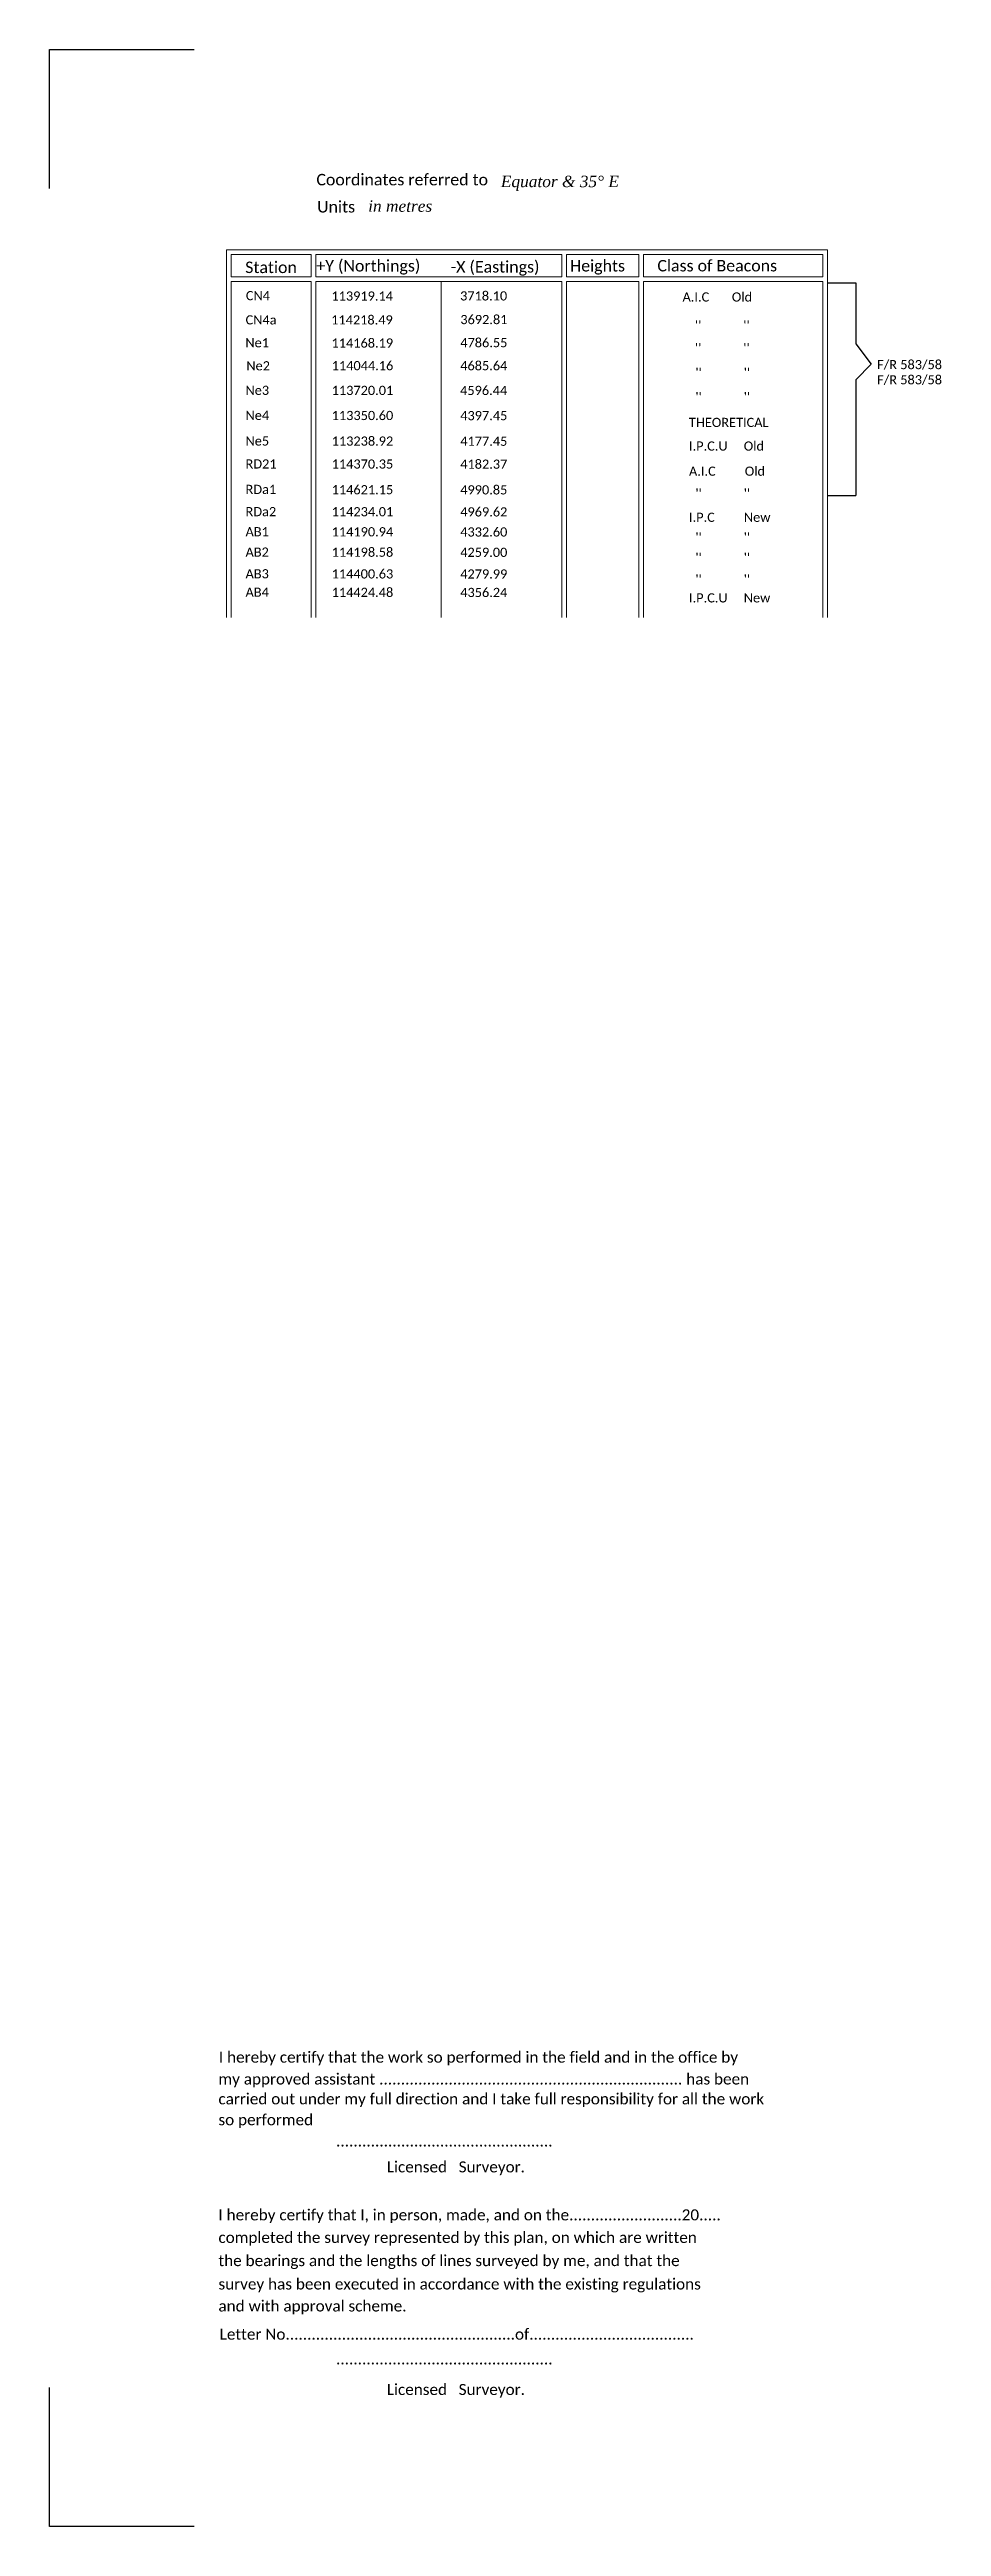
# Model space of a CAD drawing. Header units: metres. Extents: x -40671 to -39921, y 36851 to 37391.
# Drawn here: x -40671 to -40477, y 36851 to 37391 of the extents above; entities that cross this region are included whole.
import ezdxf

# ---------------------------------------------------------------- set-up
doc = ezdxf.new("R2010")
doc.units = ezdxf.units.M
doc.layers.add('form', color=7, linetype='Continuous', lineweight=5)
doc.styles.add('Legend', font='calibri.ttf')

msp = doc.modelspace()

# ---------------------------------------------------------------- texts
at = {"style": 'Legend'}
for s, p in [('CN4', (-40628.46, 37336.19)), ('113919.14', (-40609.81, 37336.1)), ('3718.10', (-40581.75, 37336.14)), ('A.I.C       Old', (-40533.26, 37335.9)), ('CN4a', (-40628.51, 37330.91)), ('114218.49', (-40609.86, 37330.9)), ('3692.81', (-40581.7, 37330.98)), ("  ''             ''", (-40531.94, 37329.73)), ('Ne1', (-40628.56, 37325.92)), ('114168.19', (-40609.78, 37325.86)), ('4786.55', (-40581.71, 37325.94)), ("  ''             ''", (-40531.94, 37324.79)), ('Ne2', (-40628.35, 37320.89)), ('114044.16', (-40609.74, 37320.93)), ('4685.64', (-40581.72, 37320.92)), ("  ''             ''", (-40531.85, 37319.38)), ('F/R 583/58', (-40490.82, 37321.16)), ('F/R 583/58', (-40490.82, 37317.85)), ('Ne3', (-40628.54, 37315.55)), ('113720.01', (-40609.75, 37315.53)), ('4596.44', (-40581.75, 37315.52)), ("  ''             ''", (-40531.85, 37314.1)), ('Ne4', (-40628.53, 37310.08)), ('113350.60', (-40609.75, 37310.06)), ('4397.45', (-40581.72, 37310.03)), ('THEORETICAL', (-40531.85, 37308.55)), ('Ne5', (-40628.53, 37304.5)), ('113238.92', (-40609.75, 37304.48)), ('4177.45', (-40581.72, 37304.45)), ('I.P.C.U     Old', (-40531.85, 37303.4)), ('RD21', (-40628.53, 37299.5)), ('114370.35', (-40609.75, 37299.48)), ('4182.37', (-40581.72, 37299.45)), ('A.I.C         Old', (-40531.85, 37297.92)), ('RDa1', (-40628.53, 37293.95)), ('114621.15', (-40609.75, 37293.88)), ('4990.85', (-40581.72, 37293.85)), ("  ''             ''", (-40531.85, 37293.05)), ('RDa2', (-40628.53, 37289.1)), ('114234.01', (-40609.75, 37289.08)), ('4969.62', (-40581.72, 37289.05)), ('I.P.C         New', (-40531.85, 37287.87)), ('AB1', (-40628.53, 37284.72)), ('AB2', (-40628.53, 37280.28)), ('114190.94', (-40609.75, 37284.7)), ('114198.58', (-40609.75, 37280.26)), ('4332.60', (-40581.72, 37284.67)), ('4259.00', (-40581.72, 37280.23)), ("  ''             ''", (-40531.85, 37283.49)), ('AB3', (-40628.53, 37275.55)), ('114400.63', (-40609.75, 37275.53)), ('4279.99', (-40581.72, 37275.5)), ("  ''             ''", (-40531.85, 37279.05)), ("  ''             ''", (-40531.85, 37274.32)), ('AB4', (-40628.53, 37271.53)), ('114424.48', (-40609.75, 37271.51)), ('4356.24', (-40581.72, 37271.48)), ('I.P.C.U     New', (-40531.85, 37270.3))]:
    msp.add_text(s, height=2, dxfattribs=at).set_placement(p)
at = {"layer": 'form', "style": 'Legend'}
for s, height, p in [('Coordinates referred to', 2.5, (-40613.08, 37361.23)), ('Units', 2.5, (-40612.92, 37355.31)), ('Station', 2.5, (-40628.6, 37342.11)), ('  +Y (Northings)', 2.5, (-40614.85, 37342.45)), ('-X (Eastings)', 2.5, (-40583.8, 37342.22)), ('Heights', 2.5, (-40557.78, 37342.45)), ('Class of Beacons', 2.5, (-40538.74, 37342.47)), ('I hereby certify that the work so performed in the field and in the office by ', 2.4, (-40634.34, 36951.95)), ('  my approved assistant ...................................................................... has been', 2.4, (-40636.13, 36947.19)), ('  carried out under my full direction and I take full responsibility for all the work', 2.4, (-40636.13, 36942.86)), ('  so performed ', 2.4, (-40636.13, 36938.31)), ('                                ..................................................', 2.4, (-40635.86, 36933.68)), ('                             Licensed   Surveyor.', 2.4, (-40622.25, 36928.03)), ('  I hereby certify that I, in person, made, and on the..........................20.....', 2.4, (-40636.13, 36917.57)), ('  completed the survey represented by this plan, on which are written', 2.4, (-40636.13, 36912.65)), ('  the bearings and the lengths of lines surveyed by me, and that the', 2.4, (-40636.13, 36907.6)), ('  survey has been executed in accordance with the existing regulations', 2.4, (-40636.13, 36902.5)), ('  and with approval scheme.', 2.4, (-40636.13, 36897.71)), ('  Letter No.....................................................of......................................', 2.4, (-40635.86, 36891.56)), ('                                ..................................................', 2.4, (-40635.86, 36886.17)), ('                             Licensed   Surveyor.', 2.4, (-40622.25, 36879.5))]:
    msp.add_text(s, height=height, dxfattribs=at).set_placement(p)
at = {"layer": 'form', "lineweight": 20, "char_height": 2.5, "width": 183.6763, "attachment_point": 1, "style": 'Legend'}
for s, insert in [('{\\fTimes New Roman|b0|i1|c0|p18;Equator & 35%%D E    }', (-40572.86, 37363.34)), ('{\\fTimes New Roman|b0|i1|c0|p18;in metres}', (-40601.79, 37357.97))]:
    msp.add_mtext(s, dxfattribs=dict(at, insert=insert))

# ---------------------------------------------------------------- linework, layer by layer
at = {"color": 0}
for p, q in [((-40671.26, 37390.84), (-40639.75, 37390.84)), ((-40671.26, 37360.53), (-40671.26, 37390.84))]:
    msp.add_line(p, q, dxfattribs=at)
for p, q in [((-40501.48, 37340), (-40495.48, 37340)), ((-40495.48, 37340), (-40495.48, 37326.68)), ((-40495.48, 37326.68), (-40492.13, 37322.27)), ((-40492.13, 37322.27), (-40495.48, 37318.81)), ((-40495.48, 37318.81), (-40495.48, 37293.59)), ((-40501.48, 37293.59), (-40495.48, 37293.59)), ((-40671.26, 36850.84), (-40671.26, 36881.15)), ((-40639.75, 36850.84), (-40671.26, 36850.84))]:
    msp.add_line(p, q)
at = {"layer": 'form', "lineweight": 20}
for p, q in [((-40632.7, 37347.16), (-40609.61, 37347.16)), ((-40632.7, 37347.16), (-40632.7, 37341.29)), ((-40609.61, 37347.16), (-40542.39, 37347.16)), ((-40542.39, 37347.16), (-40522.14, 37347.16)), ((-40522.14, 37347.16), (-40501.66, 37347.16)), ((-40501.66, 37347.16), (-40501.66, 37340.88)), ((-40632.7, 37341.29), (-40632.7, 37267)), ((-40631.68, 37346.15), (-40614.25, 37346.15)), ((-40631.68, 37346.15), (-40631.68, 37341.29)), ((-40631.68, 37341.29), (-40614.25, 37341.29)), ((-40614.25, 37346.15), (-40614.25, 37341.29)), ((-40613.23, 37346.15), (-40609.61, 37346.15)), ((-40613.23, 37346.15), (-40613.23, 37341.29)), ((-40613.23, 37341.29), (-40609.61, 37341.29)), ((-40609.61, 37346.15), (-40559.54, 37346.15)), ((-40609.61, 37341.29), (-40559.54, 37341.29)), ((-40559.54, 37346.15), (-40559.54, 37341.29)), ((-40558.52, 37346.15), (-40542.79, 37346.15)), ((-40558.52, 37346.15), (-40558.52, 37341.29)), ((-40558.52, 37341.29), (-40542.79, 37341.29)), ((-40542.79, 37346.15), (-40542.79, 37341.29)), ((-40541.78, 37346.15), (-40521.53, 37346.15)), ((-40541.78, 37346.15), (-40541.78, 37341.29)), ((-40541.78, 37341.29), (-40521.53, 37341.29)), ((-40521.53, 37346.15), (-40502.67, 37346.15)), ((-40521.53, 37341.29), (-40502.67, 37341.29)), ((-40502.67, 37346.15), (-40502.67, 37341.29)), ((-40631.68, 37340.27), (-40614.25, 37340.27)), ((-40631.68, 37340.27), (-40631.68, 37267)), ((-40614.25, 37340.27), (-40614.25, 37267)), ((-40613.23, 37340.27), (-40609.61, 37340.27)), ((-40613.23, 37340.27), (-40613.23, 37267)), ((-40609.61, 37340.27), (-40559.54, 37340.27)), ((-40585.88, 37340.27), (-40585.88, 37267)), ((-40559.54, 37340.27), (-40559.54, 37267)), ((-40558.52, 37340.27), (-40542.79, 37340.27)), ((-40558.52, 37340.27), (-40558.52, 37267)), ((-40542.79, 37340.27), (-40542.79, 37267)), ((-40541.78, 37340.27), (-40521.53, 37340.27)), ((-40541.78, 37340.27), (-40541.78, 37267)), ((-40521.53, 37340.27), (-40502.67, 37340.27)), ((-40502.67, 37340.27), (-40502.67, 37267)), ((-40501.66, 37340.88), (-40501.66, 37267))]:
    msp.add_line(p, q, dxfattribs=at)

msp.set_redraw_order([(e.dxf.handle, doc.entitydb.next_handle()) for e in msp.query("TEXT MTEXT ATTDEF DIMENSION ARC_DIMENSION")])  # texts and dimensions are drawn at this point

doc.saveas('drawing.dxf')
